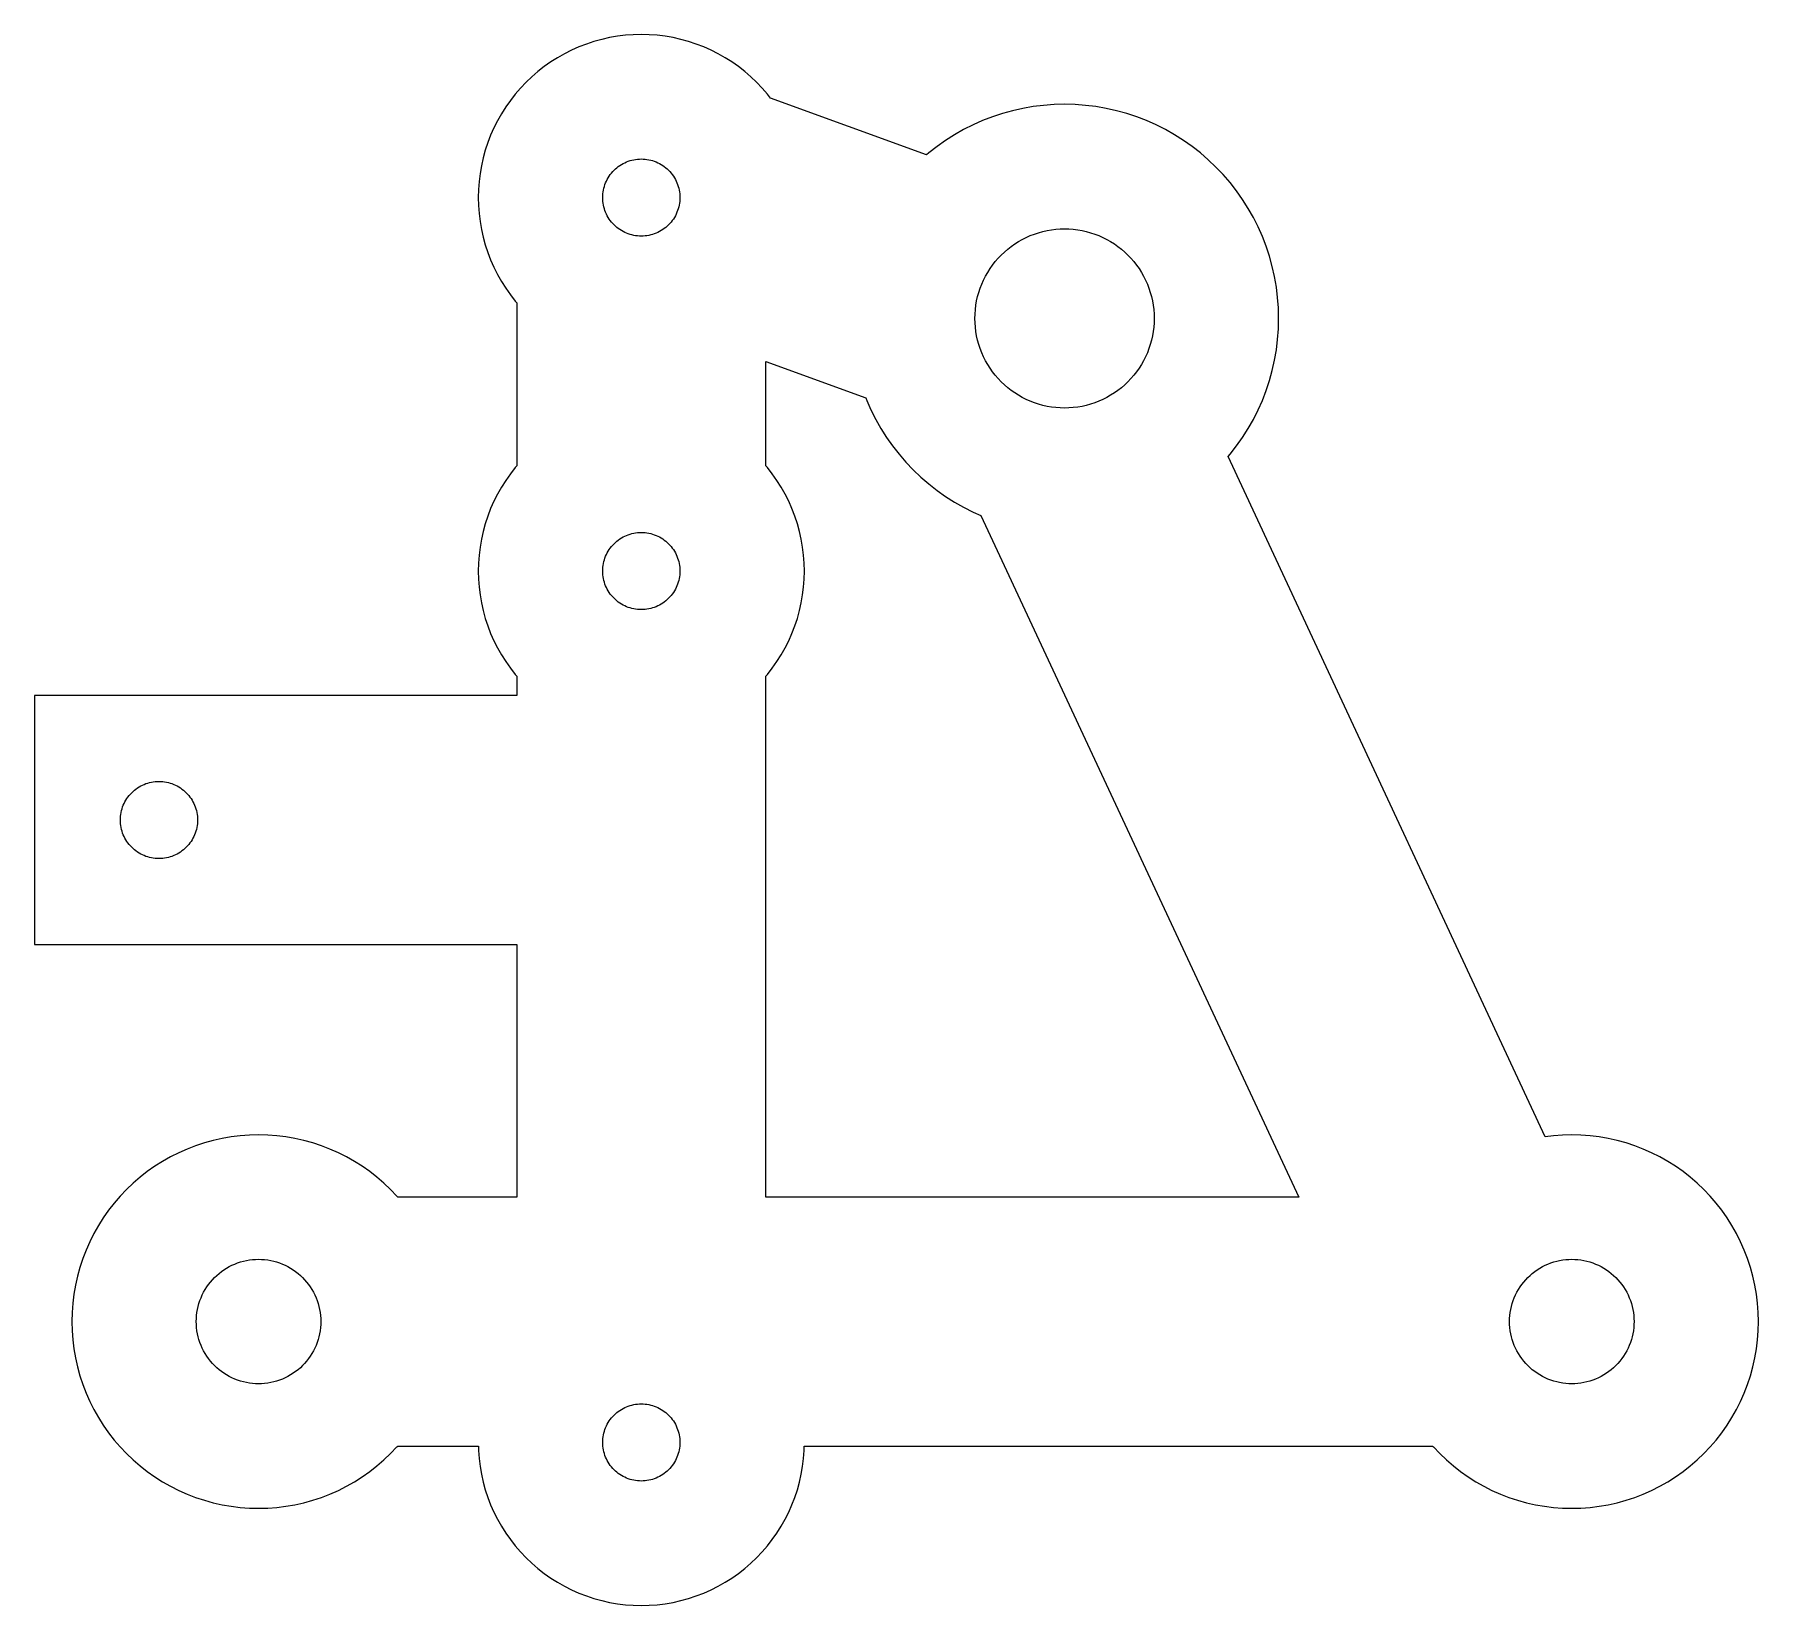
# Model space of a CAD drawing. Header units: metres. Extents: x -35.4 to 33.9, y -31.6 to 31.6.
import ezdxf

# ---------------------------------------------------------------- set-up
doc = ezdxf.new("R2010")
doc.units = ezdxf.units.M

msp = doc.modelspace()

# ---------------------------------------------------------------- linework, layer by layer
for p, q in [((-13.2066, 31.1671), (-13.5066, 31.0514)), ((-12.9014, 31.268), (-13.2066, 31.1671)), ((-12.5915, 31.3537), (-12.9014, 31.268)), ((-12.2778, 31.4241), (-12.5915, 31.3537)), ((-11.9611, 31.4791), (-12.2778, 31.4241)), ((-11.642, 31.5185), (-11.9611, 31.4791)), ((-11.3214, 31.5421), (-11.642, 31.5185)), ((-11, 31.55), (-11.3214, 31.5421)), ((-10.6786, 31.5421), (-11, 31.55)), ((-10.358, 31.5185), (-10.6786, 31.5421)), ((-10.0389, 31.4791), (-10.358, 31.5185)), ((-9.72216, 31.4241), (-10.0389, 31.4791)), ((-9.40848, 31.3537), (-9.72216, 31.4241)), ((-9.09863, 31.268), (-9.40848, 31.3537)), ((-8.79337, 31.1671), (-9.09863, 31.268)), ((-8.49342, 31.0514), (-8.79337, 31.1671)), ((-14.3674, 30.6181), (-14.639, 30.4461)), ((-14.0876, 30.7766), (-14.3674, 30.6181)), ((-13.8005, 30.9211), (-14.0876, 30.7766)), ((-13.5066, 31.0514), (-13.8005, 30.9211)), ((-8.19951, 30.9211), (-8.49342, 31.0514)), ((-7.91235, 30.7766), (-8.19951, 30.9211)), ((-7.63263, 30.6181), (-7.91235, 30.7766)), ((-7.36101, 30.4461), (-7.63263, 30.6181)), ((-15.3987, 29.8532), (-15.6315, 29.6315)), ((-15.1553, 30.0632), (-15.3987, 29.8532)), ((-14.9018, 30.261), (-15.1553, 30.0632)), ((-14.639, 30.4461), (-14.9018, 30.261)), ((-7.09817, 30.261), (-7.36101, 30.4461)), ((-6.84472, 30.0632), (-7.09817, 30.261)), ((-6.60129, 29.8532), (-6.84472, 30.0632)), ((-6.36845, 29.6315), (-6.60129, 29.8532)), ((-16.0632, 29.1553), (-16.261, 28.9018)), ((-15.8532, 29.3987), (-16.0632, 29.1553)), ((-15.6315, 29.6315), (-15.8532, 29.3987)), ((-6.14677, 29.3987), (-6.36845, 29.6315)), ((-5.93678, 29.1553), (-6.14677, 29.3987)), ((-5.81058, 28.9936), (-5.93678, 29.1553)), ((-16.4461, 28.639), (-16.6181, 28.3674)), ((-16.261, 28.9018), (-16.4461, 28.639)), ((0.452677, 26.7139), (-5.81058, 28.9936)), ((3.91037, 28.4873), (3.50355, 28.3747)), ((4.32222, 28.5798), (3.91037, 28.4873)), ((4.73812, 28.6519), (4.32222, 28.5798)), ((5.15705, 28.7036), (4.73812, 28.6519)), ((5.57802, 28.7346), (5.15705, 28.7036)), ((6, 28.745), (5.57802, 28.7346)), ((6.42198, 28.7346), (6, 28.745)), ((6.84295, 28.7036), (6.42198, 28.7346)), ((7.26188, 28.6519), (6.84295, 28.7036)), ((7.67778, 28.5798), (7.26188, 28.6519)), ((8.08963, 28.4873), (7.67778, 28.5798)), ((8.49645, 28.3747), (8.08963, 28.4873)), ((-16.9211, 27.8005), (-17.0514, 27.5066)), ((-16.7766, 28.0876), (-16.9211, 27.8005)), ((-16.6181, 28.3674), (-16.7766, 28.0876)), ((1.94599, 27.7295), (1.57872, 27.5215)), ((2.32303, 27.9193), (1.94599, 27.7295)), ((2.70892, 28.0904), (2.32303, 27.9193)), ((3.10275, 28.2423), (2.70892, 28.0904)), ((3.50355, 28.3747), (3.10275, 28.2423)), ((8.89725, 28.2423), (8.49645, 28.3747)), ((9.29108, 28.0904), (8.89725, 28.2423)), ((9.67697, 27.9193), (9.29108, 28.0904)), ((10.054, 27.7295), (9.67697, 27.9193)), ((10.4213, 27.5215), (10.054, 27.7295)), ((-17.1671, 27.2066), (-17.268, 26.9014)), ((-17.0514, 27.5066), (-17.1671, 27.2066)), ((0.876986, 27.0526), (0.544217, 26.7929)), ((1.2221, 27.2956), (0.876986, 27.0526)), ((1.57872, 27.5215), (1.2221, 27.2956)), ((10.7779, 27.2956), (10.4213, 27.5215)), ((11.123, 27.0526), (10.7779, 27.2956)), ((11.4558, 26.7929), (11.123, 27.0526)), ((-17.3537, 26.5915), (-17.4241, 26.2778)), ((-17.268, 26.9014), (-17.3537, 26.5915)), ((-11.8611, 26.2888), (-11.7969, 26.3295)), ((-11.7969, 26.3295), (-11.7307, 26.367)), ((-11.7307, 26.367), (-11.6627, 26.4012)), ((-11.6627, 26.4012), (-11.5932, 26.432)), ((-11.5932, 26.432), (-11.5222, 26.4594)), ((-11.5222, 26.4594), (-11.4499, 26.4833)), ((-11.4499, 26.4833), (-11.3766, 26.5035)), ((-11.3766, 26.5035), (-11.3024, 26.5202)), ((-11.3024, 26.5202), (-11.2274, 26.5332)), ((-11.2274, 26.5332), (-11.1519, 26.5425)), ((-11.1519, 26.5425), (-11.0761, 26.5481)), ((-11.0761, 26.5481), (-11, 26.55)), ((-11, 26.55), (-10.9239, 26.5481)), ((-10.9239, 26.5481), (-10.8481, 26.5425)), ((-10.8481, 26.5425), (-10.7726, 26.5332)), ((-10.7726, 26.5332), (-10.6976, 26.5202)), ((-10.6976, 26.5202), (-10.6234, 26.5035)), ((-10.6234, 26.5035), (-10.5501, 26.4833)), ((-10.5501, 26.4833), (-10.4778, 26.4594)), ((-10.4778, 26.4594), (-10.4068, 26.432)), ((-10.4068, 26.432), (-10.3373, 26.4012)), ((-10.3373, 26.4012), (-10.2693, 26.367)), ((-10.2693, 26.367), (-10.2031, 26.3295)), ((-10.2031, 26.3295), (-10.1389, 26.2888)), ((0.544217, 26.7929), (0.452677, 26.7139)), ((11.7754, 26.5172), (11.4558, 26.7929)), ((12.0811, 26.2261), (11.7754, 26.5172)), ((-17.5185, 25.642), (-17.5421, 25.3214)), ((-17.4791, 25.9611), (-17.5185, 25.642)), ((-17.4241, 26.2778), (-17.4791, 25.9611)), ((-12.432, 25.5932), (-12.4012, 25.6627)), ((-12.4012, 25.6627), (-12.367, 25.7307)), ((-12.367, 25.7307), (-12.3295, 25.7969)), ((-12.3295, 25.7969), (-12.2888, 25.8611)), ((-12.2888, 25.8611), (-12.245, 25.9233)), ((-12.245, 25.9233), (-12.1982, 25.9833)), ((-12.1982, 25.9833), (-12.1485, 26.0409)), ((-12.1485, 26.0409), (-12.096, 26.096)), ((-12.096, 26.096), (-12.0409, 26.1485)), ((-12.0409, 26.1485), (-11.9833, 26.1982)), ((-11.9833, 26.1982), (-11.9233, 26.245)), ((-11.9233, 26.245), (-11.8611, 26.2888)), ((-10.1389, 26.2888), (-10.0767, 26.245)), ((-10.0767, 26.245), (-10.0167, 26.1982)), ((-10.0167, 26.1982), (-9.95908, 26.1485)), ((-9.95908, 26.1485), (-9.90398, 26.096)), ((-9.90398, 26.096), (-9.85153, 26.0409)), ((-9.85153, 26.0409), (-9.80183, 25.9833)), ((-9.80183, 25.9833), (-9.75503, 25.9233)), ((-9.75503, 25.9233), (-9.71122, 25.8611)), ((-9.71122, 25.8611), (-9.67052, 25.7969)), ((-9.67052, 25.7969), (-9.63302, 25.7307)), ((-9.63302, 25.7307), (-9.59882, 25.6627)), ((-9.59882, 25.6627), (-9.56799, 25.5932)), ((12.3722, 25.9204), (12.0811, 26.2261)), ((12.6479, 25.6008), (12.3722, 25.9204)), ((-17.5421, 25.3214), (-17.55, 25)), ((-17.55, 25), (-17.5421, 24.6786)), ((-12.55, 25), (-12.5481, 25.0761)), ((-12.5481, 24.9239), (-12.55, 25)), ((-12.5481, 25.0761), (-12.5425, 25.1519)), ((-12.5425, 25.1519), (-12.5332, 25.2274)), ((-12.5332, 25.2274), (-12.5202, 25.3024)), ((-12.5202, 25.3024), (-12.5035, 25.3766)), ((-12.5035, 25.3766), (-12.4833, 25.4499)), ((-12.4833, 25.4499), (-12.4594, 25.5222)), ((-12.4594, 25.5222), (-12.432, 25.5932)), ((-9.56799, 25.5932), (-9.54061, 25.5222)), ((-9.54061, 25.5222), (-9.51674, 25.4499)), ((-9.51674, 25.4499), (-9.49645, 25.3766)), ((-9.49645, 25.3766), (-9.47978, 25.3024)), ((-9.47978, 25.3024), (-9.46678, 25.2274)), ((-9.46678, 25.2274), (-9.45746, 25.1519)), ((-9.45746, 25.1519), (-9.45187, 25.0761)), ((-9.45187, 25.0761), (-9.45, 25)), ((-9.45, 25), (-9.45187, 24.9239)), ((12.9076, 25.268), (12.6479, 25.6008)), ((13.1506, 24.9229), (12.9076, 25.268)), ((-17.5421, 24.6786), (-17.5185, 24.358)), ((-17.5185, 24.358), (-17.4791, 24.0389)), ((-12.5425, 24.8481), (-12.5481, 24.9239)), ((-12.5332, 24.7726), (-12.5425, 24.8481)), ((-12.5202, 24.6976), (-12.5332, 24.7726)), ((-12.5035, 24.6234), (-12.5202, 24.6976)), ((-12.4833, 24.5501), (-12.5035, 24.6234)), ((-12.4594, 24.4778), (-12.4833, 24.5501)), ((-12.432, 24.4068), (-12.4594, 24.4778)), ((-12.4012, 24.3373), (-12.432, 24.4068)), ((-12.367, 24.2693), (-12.4012, 24.3373)), ((-12.3295, 24.2031), (-12.367, 24.2693)), ((-9.63302, 24.2693), (-9.67052, 24.2031)), ((-9.59882, 24.3373), (-9.63302, 24.2693)), ((-9.56799, 24.4068), (-9.59882, 24.3373)), ((-9.54061, 24.4778), (-9.56799, 24.4068)), ((-9.51674, 24.5501), (-9.54061, 24.4778)), ((-9.49645, 24.6234), (-9.51674, 24.5501)), ((-9.47978, 24.6976), (-9.49645, 24.6234)), ((-9.46678, 24.7726), (-9.47978, 24.6976)), ((-9.45746, 24.8481), (-9.46678, 24.7726)), ((-9.45187, 24.9239), (-9.45746, 24.8481)), ((13.3765, 24.5663), (13.1506, 24.9229)), ((13.5845, 24.199), (13.3765, 24.5663)), ((-17.4791, 24.0389), (-17.4241, 23.7222)), ((-17.4241, 23.7222), (-17.3537, 23.4085)), ((-12.2888, 24.1389), (-12.3295, 24.2031)), ((-12.245, 24.0767), (-12.2888, 24.1389)), ((-12.1982, 24.0167), (-12.245, 24.0767)), ((-12.1485, 23.9591), (-12.1982, 24.0167)), ((-12.096, 23.904), (-12.1485, 23.9591)), ((-12.0409, 23.8515), (-12.096, 23.904)), ((-11.9833, 23.8018), (-12.0409, 23.8515)), ((-11.9233, 23.755), (-11.9833, 23.8018)), ((-11.8611, 23.7112), (-11.9233, 23.755)), ((-11.7969, 23.6705), (-11.8611, 23.7112)), ((-11.7307, 23.633), (-11.7969, 23.6705)), ((-11.6627, 23.5988), (-11.7307, 23.633)), ((-11.5932, 23.568), (-11.6627, 23.5988)), ((-11.5222, 23.5406), (-11.5932, 23.568)), ((-10.4068, 23.568), (-10.4778, 23.5406)), ((-10.3373, 23.5988), (-10.4068, 23.568)), ((-10.2693, 23.633), (-10.3373, 23.5988)), ((-10.2031, 23.6705), (-10.2693, 23.633)), ((-10.1389, 23.7112), (-10.2031, 23.6705)), ((-10.0767, 23.755), (-10.1389, 23.7112)), ((-10.0167, 23.8018), (-10.0767, 23.755)), ((-9.95908, 23.8515), (-10.0167, 23.8018)), ((-9.90398, 23.904), (-9.95908, 23.8515)), ((-9.85153, 23.9591), (-9.90398, 23.904)), ((-9.80183, 24.0167), (-9.85153, 23.9591)), ((-9.75503, 24.0767), (-9.80183, 24.0167)), ((-9.71122, 24.1389), (-9.75503, 24.0767)), ((-9.67052, 24.2031), (-9.71122, 24.1389)), ((4.7872, 23.5346), (4.95498, 23.59)), ((4.95498, 23.59), (5.12527, 23.6371)), ((5.12527, 23.6371), (5.29767, 23.6758)), ((5.29767, 23.6758), (5.47177, 23.706)), ((5.47177, 23.706), (5.64714, 23.7277)), ((5.64714, 23.7277), (5.82336, 23.7407)), ((5.82336, 23.7407), (6, 23.745)), ((6, 23.745), (6.17664, 23.7407)), ((6.17664, 23.7407), (6.35286, 23.7277)), ((6.35286, 23.7277), (6.52823, 23.706)), ((6.52823, 23.706), (6.70232, 23.6758)), ((6.70232, 23.6758), (6.87473, 23.6371)), ((6.87473, 23.6371), (7.04502, 23.59)), ((7.04502, 23.59), (7.2128, 23.5346)), ((13.7743, 23.822), (13.5845, 24.199)), ((13.9454, 23.4361), (13.7743, 23.822)), ((-17.3537, 23.4085), (-17.268, 23.0986)), ((-17.268, 23.0986), (-17.1671, 22.7934)), ((-11.4499, 23.5167), (-11.5222, 23.5406)), ((-11.3766, 23.4965), (-11.4499, 23.5167)), ((-11.3024, 23.4798), (-11.3766, 23.4965)), ((-11.2274, 23.4668), (-11.3024, 23.4798)), ((-11.1519, 23.4575), (-11.2274, 23.4668)), ((-11.0761, 23.4519), (-11.1519, 23.4575)), ((-11, 23.45), (-11.0761, 23.4519)), ((-10.9239, 23.4519), (-11, 23.45)), ((-10.8481, 23.4575), (-10.9239, 23.4519)), ((-10.7726, 23.4668), (-10.8481, 23.4575)), ((-10.6976, 23.4798), (-10.7726, 23.4668)), ((-10.6234, 23.4965), (-10.6976, 23.4798)), ((-10.5501, 23.5167), (-10.6234, 23.4965)), ((-10.4778, 23.5406), (-10.5501, 23.5167)), ((3.58239, 22.8124), (3.71618, 22.9278)), ((3.71618, 22.9278), (3.85548, 23.0365)), ((3.85548, 23.0365), (3.99995, 23.1383)), ((3.99995, 23.1383), (4.14923, 23.2328)), ((4.14923, 23.2328), (4.30297, 23.3199)), ((4.30297, 23.3199), (4.4608, 23.3994)), ((4.4608, 23.3994), (4.62234, 23.471)), ((4.62234, 23.471), (4.7872, 23.5346)), ((7.2128, 23.5346), (7.37766, 23.471)), ((7.37766, 23.471), (7.5392, 23.3994)), ((7.5392, 23.3994), (7.69703, 23.3199)), ((7.69703, 23.3199), (7.85077, 23.2328)), ((7.85077, 23.2328), (8.00005, 23.1383)), ((8.00005, 23.1383), (8.14452, 23.0365)), ((8.14452, 23.0365), (8.28382, 22.9278)), ((8.28382, 22.9278), (8.41761, 22.8124)), ((14.0973, 23.0423), (13.9454, 23.4361)), ((14.2297, 22.6414), (14.0973, 23.0423)), ((-17.1671, 22.7934), (-17.0514, 22.4934)), ((-17.0514, 22.4934), (-16.9211, 22.1995)), ((-16.9211, 22.1995), (-16.7766, 21.9124)), ((3.00671, 22.1451), (3.10845, 22.2895)), ((3.10845, 22.2895), (3.21716, 22.4288)), ((3.21716, 22.4288), (3.33258, 22.5626)), ((3.33258, 22.5626), (3.45442, 22.6906)), ((3.45442, 22.6906), (3.58239, 22.8124)), ((8.41761, 22.8124), (8.54558, 22.6906)), ((8.54558, 22.6906), (8.66742, 22.5626)), ((8.66742, 22.5626), (8.78284, 22.4288)), ((8.78284, 22.4288), (8.89155, 22.2895)), ((8.89155, 22.2895), (8.99329, 22.1451)), ((14.3423, 22.2346), (14.2297, 22.6414)), ((14.4348, 21.8228), (14.3423, 22.2346)), ((-16.7766, 21.9124), (-16.6181, 21.6326)), ((-16.6181, 21.6326), (-16.4461, 21.361)), ((2.61044, 21.3578), (2.67403, 21.5227)), ((2.67403, 21.5227), (2.74564, 21.6842)), ((2.74564, 21.6842), (2.82508, 21.842)), ((2.82508, 21.842), (2.91218, 21.9958)), ((2.91218, 21.9958), (3.00671, 22.1451)), ((8.99329, 22.1451), (9.08782, 21.9958)), ((9.08782, 21.9958), (9.17492, 21.842)), ((9.17492, 21.842), (9.25436, 21.6842)), ((9.25436, 21.6842), (9.32597, 21.5227)), ((9.32597, 21.5227), (9.38956, 21.3578)), ((14.5069, 21.4069), (14.4348, 21.8228)), ((-16.4461, 21.361), (-16.261, 21.0982)), ((-16.261, 21.0982), (-16.0632, 20.8447)), ((-16.0632, 20.8447), (-16, 20.7714)), ((2.43896, 20.6732), (2.46917, 20.8473)), ((2.46917, 20.8473), (2.50789, 21.0197)), ((2.50789, 21.0197), (2.55501, 21.19)), ((2.55501, 21.19), (2.61044, 21.3578)), ((9.38956, 21.3578), (9.44498, 21.19)), ((9.44498, 21.19), (9.49211, 21.0197)), ((9.49211, 21.0197), (9.53083, 20.8473)), ((9.53083, 20.8473), (9.56104, 20.6732)), ((14.5586, 20.9879), (14.5069, 21.4069)), ((14.5896, 20.567), (14.5586, 20.9879)), ((-16, 20.7714), (-16, 14.2286)), ((2.4, 20.145), (2.40434, 20.3216)), ((2.40434, 19.9684), (2.4, 20.145)), ((2.40434, 20.3216), (2.41733, 20.4979)), ((2.41733, 20.4979), (2.43896, 20.6732)), ((9.56104, 20.6732), (9.58266, 20.4979)), ((9.58266, 20.4979), (9.59566, 20.3216)), ((9.59566, 20.3216), (9.6, 20.145)), ((9.6, 20.145), (9.59566, 19.9684)), ((14.6, 20.145), (14.5896, 20.567)), ((14.5896, 19.723), (14.6, 20.145)), ((2.41733, 19.7921), (2.40434, 19.9684)), ((2.43896, 19.6168), (2.41733, 19.7921)), ((2.46917, 19.4427), (2.43896, 19.6168)), ((2.50789, 19.2703), (2.46917, 19.4427)), ((9.53083, 19.4427), (9.49211, 19.2703)), ((9.56104, 19.6168), (9.53083, 19.4427)), ((9.58266, 19.7921), (9.56104, 19.6168)), ((9.59566, 19.9684), (9.58266, 19.7921)), ((14.5586, 19.3021), (14.5896, 19.723)), ((2.55501, 19.1), (2.50789, 19.2703)), ((2.61044, 18.9322), (2.55501, 19.1)), ((2.67403, 18.7673), (2.61044, 18.9322)), ((2.74564, 18.6058), (2.67403, 18.7673)), ((9.32597, 18.7673), (9.25436, 18.6058)), ((9.38956, 18.9322), (9.32597, 18.7673)), ((9.44498, 19.1), (9.38956, 18.9322)), ((9.49211, 19.2703), (9.44498, 19.1)), ((14.4348, 18.4672), (14.5069, 18.8831)), ((14.5069, 18.8831), (14.5586, 19.3021)), ((-6, 14.2286), (-6, 18.4207)), ((-6, 18.4207), (-1.98622, 16.9598)), ((2.82508, 18.448), (2.74564, 18.6058)), ((2.91218, 18.2942), (2.82508, 18.448)), ((3.00671, 18.1449), (2.91218, 18.2942)), ((3.10845, 18.0005), (3.00671, 18.1449)), ((8.99329, 18.1449), (8.89155, 18.0005)), ((9.08782, 18.2942), (8.99329, 18.1449)), ((9.17492, 18.448), (9.08782, 18.2942)), ((9.25436, 18.6058), (9.17492, 18.448)), ((14.2297, 17.6486), (14.3423, 18.0554)), ((14.3423, 18.0554), (14.4348, 18.4672)), ((3.21716, 17.8612), (3.10845, 18.0005)), ((3.33258, 17.7274), (3.21716, 17.8612)), ((3.45442, 17.5994), (3.33258, 17.7274)), ((3.58239, 17.4776), (3.45442, 17.5994)), ((3.71618, 17.3622), (3.58239, 17.4776)), ((3.85548, 17.2535), (3.71618, 17.3622)), ((8.28382, 17.3622), (8.14452, 17.2535)), ((8.41761, 17.4776), (8.28382, 17.3622)), ((8.54558, 17.5994), (8.41761, 17.4776)), ((8.66742, 17.7274), (8.54558, 17.5994)), ((8.78284, 17.8612), (8.66742, 17.7274)), ((8.89155, 18.0005), (8.78284, 17.8612)), ((14.0973, 17.2477), (14.2297, 17.6486)), ((-1.98622, 16.9598), (-1.94536, 16.8539)), ((-1.94536, 16.8539), (-1.77431, 16.468)), ((3.99995, 17.1517), (3.85548, 17.2535)), ((4.14923, 17.0572), (3.99995, 17.1517)), ((4.30297, 16.9701), (4.14923, 17.0572)), ((4.4608, 16.8906), (4.30297, 16.9701)), ((4.62234, 16.819), (4.4608, 16.8906)), ((4.7872, 16.7554), (4.62234, 16.819)), ((4.95498, 16.7), (4.7872, 16.7554)), ((5.12527, 16.6529), (4.95498, 16.7)), ((5.29767, 16.6142), (5.12527, 16.6529)), ((6.87473, 16.6529), (6.70232, 16.6142)), ((7.04502, 16.7), (6.87473, 16.6529)), ((7.2128, 16.7554), (7.04502, 16.7)), ((7.37766, 16.819), (7.2128, 16.7554)), ((7.5392, 16.8906), (7.37766, 16.819)), ((7.69703, 16.9701), (7.5392, 16.8906)), ((7.85077, 17.0572), (7.69703, 16.9701)), ((8.00005, 17.1517), (7.85077, 17.0572)), ((8.14452, 17.2535), (8.00005, 17.1517)), ((13.7743, 16.468), (13.9454, 16.8539)), ((13.9454, 16.8539), (14.0973, 17.2477)), ((-1.77431, 16.468), (-1.58452, 16.091)), ((-1.58452, 16.091), (-1.37647, 15.7237)), ((5.47177, 16.584), (5.29767, 16.6142)), ((5.64714, 16.5623), (5.47177, 16.584)), ((5.82336, 16.5493), (5.64714, 16.5623)), ((6, 16.545), (5.82336, 16.5493)), ((6.17664, 16.5493), (6, 16.545)), ((6.35286, 16.5623), (6.17664, 16.5493)), ((6.52823, 16.584), (6.35286, 16.5623)), ((6.70232, 16.6142), (6.52823, 16.584)), ((13.3765, 15.7237), (13.5845, 16.091)), ((13.5845, 16.091), (13.7743, 16.468)), ((-1.37647, 15.7237), (-1.15064, 15.3671)), ((-1.15064, 15.3671), (-0.907584, 15.022)), ((12.9076, 15.022), (13.1506, 15.3671)), ((13.1506, 15.3671), (13.3765, 15.7237)), ((-0.907584, 15.022), (-0.647889, 14.6892)), ((-0.647889, 14.6892), (-0.372179, 14.3696)), ((12.569, 14.5978), (12.6479, 14.6892)), ((25.3084, -12.722), (12.569, 14.5978)), ((12.6479, 14.6892), (12.9076, 15.022)), ((-16.261, 13.9018), (-16.4461, 13.639)), ((-16.0632, 14.1553), (-16.261, 13.9018)), ((-16, 14.2286), (-16.0632, 14.1553)), ((-5.93678, 14.1553), (-6, 14.2286)), ((-5.73899, 13.9018), (-5.93678, 14.1553)), ((-5.55387, 13.639), (-5.73899, 13.9018)), ((-0.372179, 14.3696), (-0.081118, 14.0639)), ((-0.081118, 14.0639), (0.224592, 13.7728)), ((-16.6181, 13.3674), (-16.7766, 13.0876)), ((-16.4461, 13.639), (-16.6181, 13.3674)), ((-5.38188, 13.3674), (-5.55387, 13.639)), ((-5.22342, 13.0876), (-5.38188, 13.3674)), ((0.224592, 13.7728), (0.544217, 13.4971)), ((0.544217, 13.4971), (0.876986, 13.2374)), ((0.876986, 13.2374), (1.2221, 12.9944)), ((-17.0514, 12.5066), (-17.1671, 12.2066)), ((-16.9211, 12.8005), (-17.0514, 12.5066)), ((-16.7766, 13.0876), (-16.9211, 12.8005)), ((-5.07887, 12.8005), (-5.22342, 13.0876)), ((-4.94859, 12.5066), (-5.07887, 12.8005)), ((-4.83289, 12.2066), (-4.94859, 12.5066)), ((1.2221, 12.9944), (1.57872, 12.7685)), ((1.57872, 12.7685), (1.94599, 12.5605)), ((1.94599, 12.5605), (2.32303, 12.3707)), ((-17.268, 11.9014), (-17.3537, 11.5915)), ((-17.1671, 12.2066), (-17.268, 11.9014)), ((-4.73204, 11.9014), (-4.83289, 12.2066)), ((-4.64629, 11.5915), (-4.73204, 11.9014)), ((2.32303, 12.3707), (2.63909, 12.2306)), ((2.63909, 12.2306), (15.4045, -15.145)), ((-17.4241, 11.2778), (-17.4791, 10.9611)), ((-17.3537, 11.5915), (-17.4241, 11.2778)), ((-12.1485, 11.0409), (-12.096, 11.096)), ((-12.096, 11.096), (-12.0409, 11.1485)), ((-12.0409, 11.1485), (-11.9833, 11.1982)), ((-11.9833, 11.1982), (-11.9233, 11.245)), ((-11.9233, 11.245), (-11.8611, 11.2888)), ((-11.8611, 11.2888), (-11.7969, 11.3295)), ((-11.7969, 11.3295), (-11.7307, 11.367)), ((-11.7307, 11.367), (-11.6627, 11.4012)), ((-11.6627, 11.4012), (-11.5932, 11.432)), ((-11.5932, 11.432), (-11.5222, 11.4594)), ((-11.5222, 11.4594), (-11.4499, 11.4833)), ((-11.4499, 11.4833), (-11.3766, 11.5035)), ((-11.3766, 11.5035), (-11.3024, 11.5202)), ((-11.3024, 11.5202), (-11.2274, 11.5332)), ((-11.2274, 11.5332), (-11.1519, 11.5425)), ((-11.1519, 11.5425), (-11.0761, 11.5481)), ((-11.0761, 11.5481), (-11, 11.55)), ((-11, 11.55), (-10.9239, 11.5481)), ((-10.9239, 11.5481), (-10.8481, 11.5425)), ((-10.8481, 11.5425), (-10.7726, 11.5332)), ((-10.7726, 11.5332), (-10.6976, 11.5202)), ((-10.6976, 11.5202), (-10.6234, 11.5035)), ((-10.6234, 11.5035), (-10.5501, 11.4833)), ((-10.5501, 11.4833), (-10.4778, 11.4594)), ((-10.4778, 11.4594), (-10.4068, 11.432)), ((-10.4068, 11.432), (-10.3373, 11.4012)), ((-10.3373, 11.4012), (-10.2693, 11.367)), ((-10.2693, 11.367), (-10.2031, 11.3295)), ((-10.2031, 11.3295), (-10.1389, 11.2888)), ((-10.1389, 11.2888), (-10.0767, 11.245)), ((-10.0767, 11.245), (-10.0167, 11.1982)), ((-10.0167, 11.1982), (-9.95908, 11.1485)), ((-9.95908, 11.1485), (-9.90398, 11.096)), ((-9.90398, 11.096), (-9.85153, 11.0409)), ((-4.57586, 11.2778), (-4.64629, 11.5915)), ((-4.52089, 10.9611), (-4.57586, 11.2778)), ((-17.5185, 10.642), (-17.5421, 10.3214)), ((-17.4791, 10.9611), (-17.5185, 10.642)), ((-12.5035, 10.3766), (-12.4833, 10.4499)), ((-12.4833, 10.4499), (-12.4594, 10.5222)), ((-12.4594, 10.5222), (-12.432, 10.5932)), ((-12.432, 10.5932), (-12.4012, 10.6627)), ((-12.4012, 10.6627), (-12.367, 10.7307)), ((-12.367, 10.7307), (-12.3295, 10.7969)), ((-12.3295, 10.7969), (-12.2888, 10.8611)), ((-12.2888, 10.8611), (-12.245, 10.9233)), ((-12.245, 10.9233), (-12.1982, 10.9833)), ((-12.1982, 10.9833), (-12.1485, 11.0409)), ((-9.85153, 11.0409), (-9.80183, 10.9833)), ((-9.80183, 10.9833), (-9.75503, 10.9233)), ((-9.75503, 10.9233), (-9.71122, 10.8611)), ((-9.71122, 10.8611), (-9.67052, 10.7969)), ((-9.67052, 10.7969), (-9.63302, 10.7307)), ((-9.63302, 10.7307), (-9.59882, 10.6627)), ((-9.59882, 10.6627), (-9.56799, 10.5932)), ((-9.56799, 10.5932), (-9.54061, 10.5222)), ((-9.54061, 10.5222), (-9.51674, 10.4499)), ((-9.51674, 10.4499), (-9.49645, 10.3766)), ((-4.48154, 10.642), (-4.52089, 10.9611)), ((-4.45789, 10.3214), (-4.48154, 10.642)), ((-17.5421, 10.3214), (-17.55, 10)), ((-17.55, 10), (-17.5421, 9.67861)), ((-12.55, 10), (-12.5481, 10.0761)), ((-12.5481, 9.92394), (-12.55, 10)), ((-12.5481, 10.0761), (-12.5425, 10.1519)), ((-12.5425, 9.84807), (-12.5481, 9.92394)), ((-12.5425, 10.1519), (-12.5332, 10.2274)), ((-12.5332, 9.77257), (-12.5425, 9.84807)), ((-12.5332, 10.2274), (-12.5202, 10.3024)), ((-12.5202, 9.69761), (-12.5332, 9.77257)), ((-12.5202, 10.3024), (-12.5035, 10.3766)), ((-12.5035, 9.62338), (-12.5202, 9.69761)), ((-9.49645, 10.3766), (-9.47978, 10.3024)), ((-9.47978, 9.69761), (-9.49645, 9.62338)), ((-9.47978, 10.3024), (-9.46678, 10.2274)), ((-9.46678, 9.77257), (-9.47978, 9.69761)), ((-9.46678, 10.2274), (-9.45746, 10.1519)), ((-9.45746, 9.84807), (-9.46678, 9.77257)), ((-9.45746, 10.1519), (-9.45187, 10.0761)), ((-9.45187, 9.92394), (-9.45746, 9.84807)), ((-9.45187, 10.0761), (-9.45, 10)), ((-9.45, 10), (-9.45187, 9.92394)), ((-4.45, 10), (-4.45789, 10.3214)), ((-4.45789, 9.67861), (-4.45, 10)), ((-17.5421, 9.67861), (-17.5185, 9.35799)), ((-17.5185, 9.35799), (-17.4791, 9.03891)), ((-17.4791, 9.03891), (-17.4241, 8.72216)), ((-12.4833, 9.55006), (-12.5035, 9.62338)), ((-12.4594, 9.47782), (-12.4833, 9.55006)), ((-12.432, 9.40684), (-12.4594, 9.47782)), ((-12.4012, 9.33729), (-12.432, 9.40684)), ((-12.367, 9.26933), (-12.4012, 9.33729)), ((-12.3295, 9.20314), (-12.367, 9.26933)), ((-12.2888, 9.13887), (-12.3295, 9.20314)), ((-12.245, 9.07667), (-12.2888, 9.13887)), ((-12.1982, 9.01669), (-12.245, 9.07667)), ((-12.1485, 8.95908), (-12.1982, 9.01669)), ((-9.80183, 9.01669), (-9.85153, 8.95908)), ((-9.75503, 9.07667), (-9.80183, 9.01669)), ((-9.71122, 9.13887), (-9.75503, 9.07667)), ((-9.67052, 9.20314), (-9.71122, 9.13887)), ((-9.63302, 9.26933), (-9.67052, 9.20314)), ((-9.59882, 9.33729), (-9.63302, 9.26933)), ((-9.56799, 9.40684), (-9.59882, 9.33729)), ((-9.54061, 9.47782), (-9.56799, 9.40684)), ((-9.51674, 9.55006), (-9.54061, 9.47782)), ((-9.49645, 9.62338), (-9.51674, 9.55006)), ((-4.57586, 8.72216), (-4.52089, 9.03891)), ((-4.52089, 9.03891), (-4.48154, 9.35799)), ((-4.48154, 9.35799), (-4.45789, 9.67861)), ((-17.4241, 8.72216), (-17.3537, 8.40848)), ((-17.3537, 8.40848), (-17.268, 8.09863)), ((-12.096, 8.90398), (-12.1485, 8.95908)), ((-12.0409, 8.85153), (-12.096, 8.90398)), ((-11.9833, 8.80183), (-12.0409, 8.85153)), ((-11.9233, 8.75503), (-11.9833, 8.80183)), ((-11.8611, 8.71122), (-11.9233, 8.75503)), ((-11.7969, 8.67052), (-11.8611, 8.71122)), ((-11.7307, 8.63302), (-11.7969, 8.67052)), ((-11.6627, 8.59882), (-11.7307, 8.63302)), ((-11.5932, 8.56799), (-11.6627, 8.59882)), ((-11.5222, 8.54061), (-11.5932, 8.56799)), ((-11.4499, 8.51674), (-11.5222, 8.54061)), ((-11.3766, 8.49645), (-11.4499, 8.51674)), ((-11.3024, 8.47978), (-11.3766, 8.49645)), ((-11.2274, 8.46678), (-11.3024, 8.47978)), ((-11.1519, 8.45746), (-11.2274, 8.46678)), ((-11.0761, 8.45187), (-11.1519, 8.45746)), ((-11, 8.45), (-11.0761, 8.45187)), ((-10.9239, 8.45187), (-11, 8.45)), ((-10.8481, 8.45746), (-10.9239, 8.45187)), ((-10.7726, 8.46678), (-10.8481, 8.45746)), ((-10.6976, 8.47978), (-10.7726, 8.46678)), ((-10.6234, 8.49645), (-10.6976, 8.47978)), ((-10.5501, 8.51674), (-10.6234, 8.49645)), ((-10.4778, 8.54061), (-10.5501, 8.51674)), ((-10.4068, 8.56799), (-10.4778, 8.54061)), ((-10.3373, 8.59882), (-10.4068, 8.56799)), ((-10.2693, 8.63302), (-10.3373, 8.59882)), ((-10.2031, 8.67052), (-10.2693, 8.63302)), ((-10.1389, 8.71122), (-10.2031, 8.67052)), ((-10.0767, 8.75503), (-10.1389, 8.71122)), ((-10.0167, 8.80183), (-10.0767, 8.75503)), ((-9.95908, 8.85153), (-10.0167, 8.80183)), ((-9.90398, 8.90398), (-9.95908, 8.85153)), ((-9.85153, 8.95908), (-9.90398, 8.90398)), ((-4.73204, 8.09863), (-4.64629, 8.40848)), ((-4.64629, 8.40848), (-4.57586, 8.72216)), ((-17.268, 8.09863), (-17.1671, 7.79337)), ((-17.1671, 7.79337), (-17.0514, 7.49342)), ((-4.94859, 7.49342), (-4.83289, 7.79337)), ((-4.83289, 7.79337), (-4.73204, 8.09863)), ((-17.0514, 7.49342), (-16.9211, 7.19951)), ((-16.9211, 7.19951), (-16.7766, 6.91235)), ((-5.22342, 6.91235), (-5.07887, 7.19951)), ((-5.07887, 7.19951), (-4.94859, 7.49342)), ((-16.7766, 6.91235), (-16.6181, 6.63263)), ((-16.6181, 6.63263), (-16.4461, 6.36101)), ((-16.4461, 6.36101), (-16.261, 6.09817)), ((-5.73899, 6.09817), (-5.55387, 6.36101)), ((-5.55387, 6.36101), (-5.38188, 6.63263)), ((-5.38188, 6.63263), (-5.22342, 6.91235)), ((-16.261, 6.09817), (-16.0632, 5.84472)), ((-16.0632, 5.84472), (-16, 5.77144)), ((-16, 5.77144), (-16, 5)), ((-6, 5.77144), (-5.93678, 5.84472)), ((-6, -15.145), (-6, 5.77144)), ((-5.93678, 5.84472), (-5.73899, 6.09817)), ((-16, 5), (-35.375, 5)), ((-35.375, 5), (-35.375, -5)), ((-31.1057, 1.36698), (-31.0377, 1.40118)), ((-31.0377, 1.40118), (-30.9682, 1.43201)), ((-30.9682, 1.43201), (-30.8972, 1.45939)), ((-30.8972, 1.45939), (-30.8249, 1.48326)), ((-30.8249, 1.48326), (-30.7516, 1.50355)), ((-30.7516, 1.50355), (-30.6774, 1.52022)), ((-30.6774, 1.52022), (-30.6024, 1.53322)), ((-30.6024, 1.53322), (-30.5269, 1.54254)), ((-30.5269, 1.54254), (-30.4511, 1.54813)), ((-30.4511, 1.54813), (-30.375, 1.55)), ((-30.375, 1.55), (-30.2989, 1.54813)), ((-30.2989, 1.54813), (-30.2231, 1.54254)), ((-30.2231, 1.54254), (-30.1476, 1.53322)), ((-30.1476, 1.53322), (-30.0726, 1.52022)), ((-30.0726, 1.52022), (-29.9984, 1.50355)), ((-29.9984, 1.50355), (-29.9251, 1.48326)), ((-29.9251, 1.48326), (-29.8528, 1.45939)), ((-29.8528, 1.45939), (-29.7818, 1.43201)), ((-29.7818, 1.43201), (-29.7123, 1.40118)), ((-29.7123, 1.40118), (-29.6443, 1.36698)), ((-31.7762, 0.66271), (-31.742, 0.730664)), ((-31.742, 0.730664), (-31.7045, 0.796859)), ((-31.7045, 0.796859), (-31.6638, 0.861134)), ((-31.6638, 0.861134), (-31.62, 0.923333)), ((-31.62, 0.923333), (-31.5732, 0.983309)), ((-31.5732, 0.983309), (-31.5235, 1.04092)), ((-31.5235, 1.04092), (-31.471, 1.09601)), ((-31.471, 1.09601), (-31.4159, 1.14847)), ((-31.4159, 1.14847), (-31.3583, 1.19817)), ((-31.3583, 1.19817), (-31.2983, 1.24497)), ((-31.2983, 1.24497), (-31.2361, 1.28878)), ((-31.2361, 1.28878), (-31.1719, 1.32948)), ((-31.1719, 1.32948), (-31.1057, 1.36698)), ((-29.6443, 1.36698), (-29.5781, 1.32948)), ((-29.5781, 1.32948), (-29.5139, 1.28878)), ((-29.5139, 1.28878), (-29.4517, 1.24497)), ((-29.4517, 1.24497), (-29.3917, 1.19817)), ((-29.3917, 1.19817), (-29.3341, 1.14847)), ((-29.3341, 1.14847), (-29.279, 1.09601)), ((-29.279, 1.09601), (-29.2265, 1.04092)), ((-29.2265, 1.04092), (-29.1768, 0.983309)), ((-29.1768, 0.983309), (-29.13, 0.923333)), ((-29.13, 0.923333), (-29.0862, 0.861134)), ((-29.0862, 0.861134), (-29.0455, 0.796859)), ((-29.0455, 0.796859), (-29.008, 0.730664)), ((-29.008, 0.730664), (-28.9738, 0.66271)), ((-31.925, 0), (-31.9231, 0.076055)), ((-31.9231, -0.076055), (-31.925, 0)), ((-31.9231, 0.076055), (-31.9175, 0.151926)), ((-31.9175, 0.151926), (-31.9082, 0.227431)), ((-31.9082, 0.227431), (-31.8952, 0.302389)), ((-31.8952, 0.302389), (-31.8785, 0.376618)), ((-31.8785, 0.376618), (-31.8583, 0.449941)), ((-31.8583, 0.449941), (-31.8344, 0.522179)), ((-31.8344, 0.522179), (-31.807, 0.593159)), ((-31.807, 0.593159), (-31.7762, 0.66271)), ((-28.9738, 0.66271), (-28.943, 0.593159)), ((-28.943, 0.593159), (-28.9156, 0.522179)), ((-28.9156, 0.522179), (-28.8917, 0.449941)), ((-28.8917, 0.449941), (-28.8715, 0.376618)), ((-28.8715, 0.376618), (-28.8548, 0.302389)), ((-28.8548, 0.302389), (-28.8418, 0.227431)), ((-28.8418, 0.227431), (-28.8325, 0.151926)), ((-28.8325, 0.151926), (-28.8269, 0.076055)), ((-28.8269, 0.076055), (-28.825, 0)), ((-28.825, 0), (-28.8269, -0.076055)), ((-31.9175, -0.151926), (-31.9231, -0.076055)), ((-31.9082, -0.227431), (-31.9175, -0.151926)), ((-31.8952, -0.302389), (-31.9082, -0.227431)), ((-31.8785, -0.376618), (-31.8952, -0.302389)), ((-31.8583, -0.449941), (-31.8785, -0.376618)), ((-31.8344, -0.522179), (-31.8583, -0.449941)), ((-31.807, -0.593159), (-31.8344, -0.522179)), ((-31.7762, -0.66271), (-31.807, -0.593159)), ((-31.742, -0.730664), (-31.7762, -0.66271)), ((-28.9738, -0.66271), (-29.008, -0.730664)), ((-28.943, -0.593159), (-28.9738, -0.66271)), ((-28.9156, -0.522179), (-28.943, -0.593159)), ((-28.8917, -0.449941), (-28.9156, -0.522179)), ((-28.8715, -0.376618), (-28.8917, -0.449941)), ((-28.8548, -0.302389), (-28.8715, -0.376618)), ((-28.8418, -0.227431), (-28.8548, -0.302389)), ((-28.8325, -0.151926), (-28.8418, -0.227431)), ((-28.8269, -0.076055), (-28.8325, -0.151926)), ((-31.7045, -0.796859), (-31.742, -0.730664)), ((-31.6638, -0.861134), (-31.7045, -0.796859)), ((-31.62, -0.923333), (-31.6638, -0.861134)), ((-31.5732, -0.983309), (-31.62, -0.923333)), ((-31.5235, -1.04092), (-31.5732, -0.983309)), ((-31.471, -1.09601), (-31.5235, -1.04092)), ((-31.4159, -1.14847), (-31.471, -1.09601)), ((-31.3583, -1.19817), (-31.4159, -1.14847)), ((-31.2983, -1.24497), (-31.3583, -1.19817)), ((-31.2361, -1.28878), (-31.2983, -1.24497)), ((-31.1719, -1.32948), (-31.2361, -1.28878)), ((-31.1057, -1.36698), (-31.1719, -1.32948)), ((-31.0377, -1.40118), (-31.1057, -1.36698)), ((-29.6443, -1.36698), (-29.7123, -1.40118)), ((-29.5781, -1.32948), (-29.6443, -1.36698)), ((-29.5139, -1.28878), (-29.5781, -1.32948)), ((-29.4517, -1.24497), (-29.5139, -1.28878)), ((-29.3917, -1.19817), (-29.4517, -1.24497)), ((-29.3341, -1.14847), (-29.3917, -1.19817)), ((-29.279, -1.09601), (-29.3341, -1.14847)), ((-29.2265, -1.04092), (-29.279, -1.09601)), ((-29.1768, -0.983309), (-29.2265, -1.04092)), ((-29.13, -0.923333), (-29.1768, -0.983309)), ((-29.0862, -0.861134), (-29.13, -0.923333)), ((-29.0455, -0.796859), (-29.0862, -0.861134)), ((-29.008, -0.730664), (-29.0455, -0.796859)), ((-30.9682, -1.43201), (-31.0377, -1.40118)), ((-30.8972, -1.45939), (-30.9682, -1.43201)), ((-30.8249, -1.48326), (-30.8972, -1.45939)), ((-30.7516, -1.50355), (-30.8249, -1.48326)), ((-30.6774, -1.52022), (-30.7516, -1.50355)), ((-30.6024, -1.53322), (-30.6774, -1.52022)), ((-30.5269, -1.54254), (-30.6024, -1.53322)), ((-30.4511, -1.54813), (-30.5269, -1.54254)), ((-30.375, -1.55), (-30.4511, -1.54813)), ((-30.2989, -1.54813), (-30.375, -1.55)), ((-30.2231, -1.54254), (-30.2989, -1.54813)), ((-30.1476, -1.53322), (-30.2231, -1.54254)), ((-30.0726, -1.52022), (-30.1476, -1.53322)), ((-29.9984, -1.50355), (-30.0726, -1.52022)), ((-29.9251, -1.48326), (-29.9984, -1.50355)), ((-29.8528, -1.45939), (-29.9251, -1.48326)), ((-29.7818, -1.43201), (-29.8528, -1.45939)), ((-29.7123, -1.40118), (-29.7818, -1.43201)), ((-35.375, -5), (-16, -5)), ((-16, -5), (-16, -15.145)), ((-28.9017, -13.0834), (-29.2451, -13.2159)), ((-28.5521, -12.9679), (-28.9017, -13.0834)), ((-28.1974, -12.8698), (-28.5521, -12.9679)), ((-27.8382, -12.7891), (-28.1974, -12.8698)), ((-27.4755, -12.7262), (-27.8382, -12.7891)), ((-27.1101, -12.6811), (-27.4755, -12.7262)), ((-26.743, -12.654), (-27.1101, -12.6811)), ((-26.375, -12.645), (-26.743, -12.654)), ((-26.007, -12.654), (-26.375, -12.645)), ((-25.6399, -12.6811), (-26.007, -12.654)), ((-25.2745, -12.7262), (-25.6399, -12.6811)), ((-24.9118, -12.7891), (-25.2745, -12.7262)), ((-24.5526, -12.8698), (-24.9118, -12.7891)), ((-24.1979, -12.9679), (-24.5526, -12.8698)), ((-23.8483, -13.0834), (-24.1979, -12.9679)), ((-23.5049, -13.2159), (-23.8483, -13.0834)), ((25.6399, -12.6811), (25.3084, -12.722)), ((26.007, -12.654), (25.6399, -12.6811)), ((26.375, -12.645), (26.007, -12.654)), ((26.743, -12.654), (26.375, -12.645)), ((27.1101, -12.6811), (26.743, -12.654)), ((27.4755, -12.7262), (27.1101, -12.6811)), ((27.8382, -12.7891), (27.4755, -12.7262)), ((28.1974, -12.8698), (27.8382, -12.7891)), ((28.5521, -12.9679), (28.1974, -12.8698)), ((28.9017, -13.0834), (28.5521, -12.9679)), ((29.2451, -13.2159), (28.9017, -13.0834)), ((-30.2308, -13.712), (-30.5418, -13.909)), ((-29.9105, -13.5306), (-30.2308, -13.712)), ((-29.5817, -13.3651), (-29.9105, -13.5306)), ((-29.2451, -13.2159), (-29.5817, -13.3651)), ((-23.1683, -13.3651), (-23.5049, -13.2159)), ((-22.8395, -13.5306), (-23.1683, -13.3651)), ((-22.5192, -13.712), (-22.8395, -13.5306)), ((-22.2082, -13.909), (-22.5192, -13.712)), ((29.5817, -13.3651), (29.2451, -13.2159)), ((29.9105, -13.5306), (29.5817, -13.3651)), ((30.2308, -13.712), (29.9105, -13.5306)), ((30.5418, -13.909), (30.2308, -13.712)), ((-31.1329, -14.3474), (-31.4117, -14.5879)), ((-30.8427, -14.1209), (-31.1329, -14.3474)), ((-30.5418, -13.909), (-30.8427, -14.1209)), ((-21.9073, -14.1209), (-22.2082, -13.909)), ((-21.6171, -14.3474), (-21.9073, -14.1209)), ((-21.3383, -14.5879), (-21.6171, -14.3474)), ((30.8427, -14.1209), (30.5418, -13.909)), ((31.1329, -14.3474), (30.8427, -14.1209)), ((31.4117, -14.5879), (31.1329, -14.3474)), ((-31.9321, -15.1083), (-32.1726, -15.387)), ((-31.6783, -14.8417), (-31.9321, -15.1083)), ((-31.4117, -14.5879), (-31.6783, -14.8417)), ((-21.0717, -14.8417), (-21.3383, -14.5879)), ((-20.8179, -15.1083), (-21.0717, -14.8417)), ((-20.7862, -15.145), (-20.8179, -15.1083)), ((-16, -15.145), (-20.7862, -15.145)), ((15.4045, -15.145), (-6, -15.145)), ((31.6783, -14.8417), (31.4117, -14.5879)), ((31.9321, -15.1083), (31.6783, -14.8417)), ((32.1726, -15.387), (31.9321, -15.1083)), ((-32.3991, -15.6773), (-32.611, -15.9782)), ((-32.1726, -15.387), (-32.3991, -15.6773)), ((32.3991, -15.6773), (32.1726, -15.387)), ((32.611, -15.9782), (32.3991, -15.6773)), ((-32.9894, -16.6095), (-33.1549, -16.9383)), ((-32.808, -16.2892), (-32.9894, -16.6095)), ((-32.611, -15.9782), (-32.808, -16.2892)), ((32.808, -16.2892), (32.611, -15.9782)), ((32.9894, -16.6095), (32.808, -16.2892)), ((33.1549, -16.9383), (32.9894, -16.6095)), ((-33.3041, -17.2749), (-33.4366, -17.6183)), ((-33.1549, -16.9383), (-33.3041, -17.2749)), ((33.3041, -17.2749), (33.1549, -16.9383)), ((33.4366, -17.6183), (33.3041, -17.2749)), ((-33.5521, -17.9679), (-33.6502, -18.3226)), ((-33.4366, -17.6183), (-33.5521, -17.9679)), ((-27.7639, -18.0663), (-27.6603, -18.0007)), ((-27.6603, -18.0007), (-27.5535, -17.9402)), ((-27.5535, -17.9402), (-27.4439, -17.885)), ((-27.4439, -17.885), (-27.3317, -17.8353)), ((-27.3317, -17.8353), (-27.2172, -17.7911)), ((-27.2172, -17.7911), (-27.1007, -17.7526)), ((-27.1007, -17.7526), (-26.9824, -17.7199)), ((-26.9824, -17.7199), (-26.8627, -17.693)), ((-26.8627, -17.693), (-26.7418, -17.6721)), ((-26.7418, -17.6721), (-26.62, -17.657)), ((-26.62, -17.657), (-26.4977, -17.648)), ((-26.4977, -17.648), (-26.375, -17.645)), ((-26.375, -17.645), (-26.2523, -17.648)), ((-26.2523, -17.648), (-26.13, -17.657)), ((-26.13, -17.657), (-26.0082, -17.6721)), ((-26.0082, -17.6721), (-25.8873, -17.693)), ((-25.8873, -17.693), (-25.7675, -17.7199)), ((-25.7675, -17.7199), (-25.6493, -17.7526)), ((-25.6493, -17.7526), (-25.5328, -17.7911)), ((-25.5328, -17.7911), (-25.4183, -17.8353)), ((-25.4183, -17.8353), (-25.3061, -17.885)), ((-25.3061, -17.885), (-25.1965, -17.9402)), ((-25.1965, -17.9402), (-25.0897, -18.0007)), ((-25.0897, -18.0007), (-24.9861, -18.0663)), ((24.9861, -18.0663), (25.0897, -18.0007)), ((25.0897, -18.0007), (25.1965, -17.9402)), ((25.1965, -17.9402), (25.3061, -17.885)), ((25.3061, -17.885), (25.4183, -17.8353)), ((25.4183, -17.8353), (25.5328, -17.7911)), ((25.5328, -17.7911), (25.6493, -17.7526)), ((25.6493, -17.7526), (25.7675, -17.7199)), ((25.7675, -17.7199), (25.8873, -17.693)), ((25.8873, -17.693), (26.0082, -17.6721)), ((26.0082, -17.6721), (26.13, -17.657)), ((26.13, -17.657), (26.2523, -17.648)), ((26.2523, -17.648), (26.375, -17.645)), ((26.375, -17.645), (26.4977, -17.648)), ((26.4977, -17.648), (26.62, -17.657)), ((26.62, -17.657), (26.7418, -17.6721)), ((26.7418, -17.6721), (26.8627, -17.693)), ((26.8627, -17.693), (26.9824, -17.7199)), ((26.9824, -17.7199), (27.1007, -17.7526)), ((27.1007, -17.7526), (27.2172, -17.7911)), ((27.2172, -17.7911), (27.3317, -17.8353)), ((27.3317, -17.8353), (27.4439, -17.885)), ((27.4439, -17.885), (27.5535, -17.9402)), ((27.5535, -17.9402), (27.6603, -18.0007)), ((27.6603, -18.0007), (27.7639, -18.0663)), ((33.5521, -17.9679), (33.4366, -17.6183)), ((33.6502, -18.3226), (33.5521, -17.9679)), ((-33.7309, -18.6818), (-33.7938, -19.0445)), ((-33.6502, -18.3226), (-33.7309, -18.6818)), ((-28.4537, -18.7561), (-28.383, -18.6558)), ((-28.383, -18.6558), (-28.3075, -18.559)), ((-28.3075, -18.559), (-28.2274, -18.4661)), ((-28.2274, -18.4661), (-28.1428, -18.3772)), ((-28.1428, -18.3772), (-28.0539, -18.2926)), ((-28.0539, -18.2926), (-27.961, -18.2125)), ((-27.961, -18.2125), (-27.8642, -18.137)), ((-27.8642, -18.137), (-27.7639, -18.0663)), ((-24.9861, -18.0663), (-24.8858, -18.137)), ((-24.8858, -18.137), (-24.789, -18.2125)), ((-24.789, -18.2125), (-24.6961, -18.2926)), ((-24.6961, -18.2926), (-24.6072, -18.3772)), ((-24.6072, -18.3772), (-24.5226, -18.4661)), ((-24.5226, -18.4661), (-24.4425, -18.559)), ((-24.4425, -18.559), (-24.367, -18.6558)), ((-24.367, -18.6558), (-24.2963, -18.7561)), ((24.2963, -18.7561), (24.367, -18.6558)), ((24.367, -18.6558), (24.4425, -18.559)), ((24.4425, -18.559), (24.5226, -18.4661)), ((24.5226, -18.4661), (24.6072, -18.3772)), ((24.6072, -18.3772), (24.6961, -18.2926)), ((24.6961, -18.2926), (24.789, -18.2125)), ((24.789, -18.2125), (24.8858, -18.137)), ((24.8858, -18.137), (24.9861, -18.0663)), ((27.7639, -18.0663), (27.8642, -18.137)), ((27.8642, -18.137), (27.961, -18.2125)), ((27.961, -18.2125), (28.0539, -18.2926)), ((28.0539, -18.2926), (28.1428, -18.3772)), ((28.1428, -18.3772), (28.2274, -18.4661)), ((28.2274, -18.4661), (28.3075, -18.559)), ((28.3075, -18.559), (28.383, -18.6558)), ((28.383, -18.6558), (28.4537, -18.7561)), ((33.7309, -18.6818), (33.6502, -18.3226)), ((33.7938, -19.0445), (33.7309, -18.6818)), ((-33.7938, -19.0445), (-33.8389, -19.4099)), ((-28.7674, -19.4193), (-28.7289, -19.3028)), ((-28.7289, -19.3028), (-28.6847, -19.1883)), ((-28.6847, -19.1883), (-28.635, -19.0761)), ((-28.635, -19.0761), (-28.5798, -18.9665)), ((-28.5798, -18.9665), (-28.5193, -18.8597)), ((-28.5193, -18.8597), (-28.4537, -18.7561)), ((-24.2963, -18.7561), (-24.2307, -18.8597)), ((-24.2307, -18.8597), (-24.1702, -18.9665)), ((-24.1702, -18.9665), (-24.115, -19.0761)), ((-24.115, -19.0761), (-24.0653, -19.1883)), ((-24.0653, -19.1883), (-24.0211, -19.3028)), ((-24.0211, -19.3028), (-23.9826, -19.4193)), ((23.9826, -19.4193), (24.0211, -19.3028)), ((24.0211, -19.3028), (24.0653, -19.1883)), ((24.0653, -19.1883), (24.115, -19.0761)), ((24.115, -19.0761), (24.1702, -18.9665)), ((24.1702, -18.9665), (24.2307, -18.8597)), ((24.2307, -18.8597), (24.2963, -18.7561)), ((28.4537, -18.7561), (28.5193, -18.8597)), ((28.5193, -18.8597), (28.5798, -18.9665)), ((28.5798, -18.9665), (28.635, -19.0761)), ((28.635, -19.0761), (28.6847, -19.1883)), ((28.6847, -19.1883), (28.7289, -19.3028)), ((28.7289, -19.3028), (28.7674, -19.4193)), ((33.8389, -19.4099), (33.7938, -19.0445)), ((-33.866, -19.777), (-33.875, -20.145)), ((-33.8389, -19.4099), (-33.866, -19.777)), ((-28.875, -20.145), (-28.872, -20.0223)), ((-28.872, -20.0223), (-28.863, -19.9)), ((-28.863, -19.9), (-28.8479, -19.7782)), ((-28.8479, -19.7782), (-28.827, -19.6573)), ((-28.827, -19.6573), (-28.8001, -19.5375)), ((-28.8001, -19.5375), (-28.7674, -19.4193)), ((-23.9826, -19.4193), (-23.9499, -19.5375)), ((-23.9499, -19.5375), (-23.923, -19.6573)), ((-23.923, -19.6573), (-23.9021, -19.7782)), ((-23.9021, -19.7782), (-23.887, -19.9)), ((-23.887, -19.9), (-23.878, -20.0223)), ((-23.878, -20.0223), (-23.875, -20.145)), ((23.875, -20.145), (23.878, -20.0223)), ((23.878, -20.0223), (23.887, -19.9)), ((23.887, -19.9), (23.9021, -19.7782)), ((23.9021, -19.7782), (23.923, -19.6573)), ((23.923, -19.6573), (23.9499, -19.5375)), ((23.9499, -19.5375), (23.9826, -19.4193)), ((28.7674, -19.4193), (28.8001, -19.5375)), ((28.8001, -19.5375), (28.827, -19.6573)), ((28.827, -19.6573), (28.8479, -19.7782)), ((28.8479, -19.7782), (28.863, -19.9)), ((28.863, -19.9), (28.872, -20.0223)), ((28.872, -20.0223), (28.875, -20.145)), ((33.866, -19.777), (33.8389, -19.4099)), ((33.875, -20.145), (33.866, -19.777)), ((-33.875, -20.145), (-33.866, -20.513)), ((-33.866, -20.513), (-33.8389, -20.8801)), ((-28.872, -20.2677), (-28.875, -20.145)), ((-28.863, -20.39), (-28.872, -20.2677)), ((-28.8479, -20.5118), (-28.863, -20.39)), ((-28.827, -20.6327), (-28.8479, -20.5118)), ((-28.8001, -20.7524), (-28.827, -20.6327)), ((-28.7674, -20.8707), (-28.8001, -20.7524)), ((-23.9499, -20.7524), (-23.9826, -20.8707)), ((-23.923, -20.6327), (-23.9499, -20.7524)), ((-23.9021, -20.5118), (-23.923, -20.6327)), ((-23.887, -20.39), (-23.9021, -20.5118)), ((-23.878, -20.2677), (-23.887, -20.39)), ((-23.875, -20.145), (-23.878, -20.2677)), ((23.878, -20.2677), (23.875, -20.145)), ((23.887, -20.39), (23.878, -20.2677)), ((23.9021, -20.5118), (23.887, -20.39)), ((23.923, -20.6327), (23.9021, -20.5118)), ((23.9499, -20.7524), (23.923, -20.6327)), ((23.9826, -20.8707), (23.9499, -20.7524)), ((28.8001, -20.7524), (28.7674, -20.8707)), ((28.827, -20.6327), (28.8001, -20.7524)), ((28.8479, -20.5118), (28.827, -20.6327)), ((28.863, -20.39), (28.8479, -20.5118)), ((28.872, -20.2677), (28.863, -20.39)), ((28.875, -20.145), (28.872, -20.2677)), ((33.8389, -20.8801), (33.866, -20.513)), ((33.866, -20.513), (33.875, -20.145)), ((-33.8389, -20.8801), (-33.7938, -21.2455)), ((-33.7938, -21.2455), (-33.7309, -21.6082)), ((-28.7289, -20.9872), (-28.7674, -20.8707)), ((-28.6847, -21.1017), (-28.7289, -20.9872)), ((-28.635, -21.2139), (-28.6847, -21.1017)), ((-28.5798, -21.3235), (-28.635, -21.2139)), ((-28.5193, -21.4303), (-28.5798, -21.3235)), ((-28.4537, -21.5339), (-28.5193, -21.4303)), ((-24.2307, -21.4303), (-24.2963, -21.5339)), ((-24.1702, -21.3235), (-24.2307, -21.4303)), ((-24.115, -21.2139), (-24.1702, -21.3235)), ((-24.0653, -21.1017), (-24.115, -21.2139)), ((-24.0211, -20.9872), (-24.0653, -21.1017)), ((-23.9826, -20.8707), (-24.0211, -20.9872)), ((24.0211, -20.9872), (23.9826, -20.8707)), ((24.0653, -21.1017), (24.0211, -20.9872)), ((24.115, -21.2139), (24.0653, -21.1017)), ((24.1702, -21.3235), (24.115, -21.2139)), ((24.2307, -21.4303), (24.1702, -21.3235)), ((24.2963, -21.5339), (24.2307, -21.4303)), ((28.5193, -21.4303), (28.4537, -21.5339)), ((28.5798, -21.3235), (28.5193, -21.4303)), ((28.635, -21.2139), (28.5798, -21.3235)), ((28.6847, -21.1017), (28.635, -21.2139)), ((28.7289, -20.9872), (28.6847, -21.1017)), ((28.7674, -20.8707), (28.7289, -20.9872)), ((33.7309, -21.6082), (33.7938, -21.2455)), ((33.7938, -21.2455), (33.8389, -20.8801)), ((-33.7309, -21.6082), (-33.6502, -21.9674)), ((-33.6502, -21.9674), (-33.5521, -22.3221)), ((-28.383, -21.6342), (-28.4537, -21.5339)), ((-28.3075, -21.731), (-28.383, -21.6342)), ((-28.2274, -21.8239), (-28.3075, -21.731)), ((-28.1428, -21.9128), (-28.2274, -21.8239)), ((-28.0539, -21.9974), (-28.1428, -21.9128)), ((-27.961, -22.0775), (-28.0539, -21.9974)), ((-27.8642, -22.153), (-27.961, -22.0775)), ((-27.7639, -22.2237), (-27.8642, -22.153)), ((-24.8858, -22.153), (-24.9861, -22.2237)), ((-24.789, -22.0775), (-24.8858, -22.153)), ((-24.6961, -21.9974), (-24.789, -22.0775)), ((-24.6072, -21.9128), (-24.6961, -21.9974)), ((-24.5226, -21.8239), (-24.6072, -21.9128)), ((-24.4425, -21.731), (-24.5226, -21.8239)), ((-24.367, -21.6342), (-24.4425, -21.731)), ((-24.2963, -21.5339), (-24.367, -21.6342)), ((24.367, -21.6342), (24.2963, -21.5339)), ((24.4425, -21.731), (24.367, -21.6342)), ((24.5226, -21.8239), (24.4425, -21.731)), ((24.6072, -21.9128), (24.5226, -21.8239)), ((24.6961, -21.9974), (24.6072, -21.9128)), ((24.789, -22.0775), (24.6961, -21.9974)), ((24.8858, -22.153), (24.789, -22.0775)), ((24.9861, -22.2237), (24.8858, -22.153)), ((27.8642, -22.153), (27.7639, -22.2237)), ((27.961, -22.0775), (27.8642, -22.153)), ((28.0539, -21.9974), (27.961, -22.0775)), ((28.1428, -21.9128), (28.0539, -21.9974)), ((28.2274, -21.8239), (28.1428, -21.9128)), ((28.3075, -21.731), (28.2274, -21.8239)), ((28.383, -21.6342), (28.3075, -21.731)), ((28.4537, -21.5339), (28.383, -21.6342)), ((33.5521, -22.3221), (33.6502, -21.9674)), ((33.6502, -21.9674), (33.7309, -21.6082)), ((-33.5521, -22.3221), (-33.4366, -22.6717)), ((-33.4366, -22.6717), (-33.3041, -23.0151)), ((-27.6603, -22.2893), (-27.7639, -22.2237)), ((-27.5535, -22.3498), (-27.6603, -22.2893)), ((-27.4439, -22.405), (-27.5535, -22.3498)), ((-27.3317, -22.4547), (-27.4439, -22.405)), ((-27.2172, -22.4989), (-27.3317, -22.4547)), ((-27.1007, -22.5374), (-27.2172, -22.4989)), ((-26.9824, -22.5701), (-27.1007, -22.5374)), ((-26.8627, -22.597), (-26.9824, -22.5701)), ((-26.7418, -22.6179), (-26.8627, -22.597)), ((-26.62, -22.633), (-26.7418, -22.6179)), ((-26.4977, -22.642), (-26.62, -22.633)), ((-26.375, -22.645), (-26.4977, -22.642)), ((-26.2523, -22.642), (-26.375, -22.645)), ((-26.13, -22.633), (-26.2523, -22.642)), ((-26.0082, -22.6179), (-26.13, -22.633)), ((-25.8873, -22.597), (-26.0082, -22.6179)), ((-25.7675, -22.5701), (-25.8873, -22.597)), ((-25.6493, -22.5374), (-25.7675, -22.5701)), ((-25.5328, -22.4989), (-25.6493, -22.5374)), ((-25.4183, -22.4547), (-25.5328, -22.4989)), ((-25.3061, -22.405), (-25.4183, -22.4547)), ((-25.1965, -22.3498), (-25.3061, -22.405)), ((-25.0897, -22.2893), (-25.1965, -22.3498)), ((-24.9861, -22.2237), (-25.0897, -22.2893)), ((25.0897, -22.2893), (24.9861, -22.2237)), ((25.1965, -22.3498), (25.0897, -22.2893)), ((25.3061, -22.405), (25.1965, -22.3498)), ((25.4183, -22.4547), (25.3061, -22.405)), ((25.5328, -22.4989), (25.4183, -22.4547)), ((25.6493, -22.5374), (25.5328, -22.4989)), ((25.7675, -22.5701), (25.6493, -22.5374)), ((25.8873, -22.597), (25.7675, -22.5701)), ((26.0082, -22.6179), (25.8873, -22.597)), ((26.13, -22.633), (26.0082, -22.6179)), ((26.2523, -22.642), (26.13, -22.633)), ((26.375, -22.645), (26.2523, -22.642)), ((26.4977, -22.642), (26.375, -22.645)), ((26.62, -22.633), (26.4977, -22.642)), ((26.7418, -22.6179), (26.62, -22.633)), ((26.8627, -22.597), (26.7418, -22.6179)), ((26.9824, -22.5701), (26.8627, -22.597)), ((27.1007, -22.5374), (26.9824, -22.5701)), ((27.2172, -22.4989), (27.1007, -22.5374)), ((27.3317, -22.4547), (27.2172, -22.4989)), ((27.4439, -22.405), (27.3317, -22.4547)), ((27.5535, -22.3498), (27.4439, -22.405)), ((27.6603, -22.2893), (27.5535, -22.3498)), ((27.7639, -22.2237), (27.6603, -22.2893)), ((33.3041, -23.0151), (33.4366, -22.6717)), ((33.4366, -22.6717), (33.5521, -22.3221)), ((-33.3041, -23.0151), (-33.1549, -23.3517)), ((-33.1549, -23.3517), (-32.9894, -23.6805)), ((-11.5932, -23.568), (-11.5222, -23.5406)), ((-11.5222, -23.5406), (-11.4499, -23.5167)), ((-11.4499, -23.5167), (-11.3766, -23.4965)), ((-11.3766, -23.4965), (-11.3024, -23.4798)), ((-11.3024, -23.4798), (-11.2274, -23.4668)), ((-11.2274, -23.4668), (-11.1519, -23.4575)), ((-11.1519, -23.4575), (-11.0761, -23.4519)), ((-11.0761, -23.4519), (-11, -23.45)), ((-11, -23.45), (-10.9239, -23.4519)), ((-10.9239, -23.4519), (-10.8481, -23.4575)), ((-10.8481, -23.4575), (-10.7726, -23.4668)), ((-10.7726, -23.4668), (-10.6976, -23.4798)), ((-10.6976, -23.4798), (-10.6234, -23.4965)), ((-10.6234, -23.4965), (-10.5501, -23.5167)), ((-10.5501, -23.5167), (-10.4778, -23.5406)), ((-10.4778, -23.5406), (-10.4068, -23.568)), ((32.9894, -23.6805), (33.1549, -23.3517)), ((33.1549, -23.3517), (33.3041, -23.0151)), ((-32.9894, -23.6805), (-32.808, -24.0008)), ((-32.808, -24.0008), (-32.611, -24.3118)), ((-12.367, -24.2693), (-12.3295, -24.2031)), ((-12.3295, -24.2031), (-12.2888, -24.1389)), ((-12.2888, -24.1389), (-12.245, -24.0767)), ((-12.245, -24.0767), (-12.1982, -24.0167)), ((-12.1982, -24.0167), (-12.1485, -23.9591)), ((-12.1485, -23.9591), (-12.096, -23.904)), ((-12.096, -23.904), (-12.0409, -23.8515)), ((-12.0409, -23.8515), (-11.9833, -23.8018)), ((-11.9833, -23.8018), (-11.9233, -23.755)), ((-11.9233, -23.755), (-11.8611, -23.7112)), ((-11.8611, -23.7112), (-11.7969, -23.6705)), ((-11.7969, -23.6705), (-11.7307, -23.633)), ((-11.7307, -23.633), (-11.6627, -23.5988)), ((-11.6627, -23.5988), (-11.5932, -23.568)), ((-10.4068, -23.568), (-10.3373, -23.5988)), ((-10.3373, -23.5988), (-10.2693, -23.633)), ((-10.2693, -23.633), (-10.2031, -23.6705)), ((-10.2031, -23.6705), (-10.1389, -23.7112)), ((-10.1389, -23.7112), (-10.0767, -23.755)), ((-10.0767, -23.755), (-10.0167, -23.8018)), ((-10.0167, -23.8018), (-9.95908, -23.8515)), ((-9.95908, -23.8515), (-9.90398, -23.904)), ((-9.90398, -23.904), (-9.85153, -23.9591)), ((-9.85153, -23.9591), (-9.80183, -24.0167)), ((-9.80183, -24.0167), (-9.75503, -24.0767)), ((-9.75503, -24.0767), (-9.71122, -24.1389)), ((-9.71122, -24.1389), (-9.67052, -24.2031)), ((-9.67052, -24.2031), (-9.63302, -24.2693)), ((32.611, -24.3118), (32.808, -24.0008)), ((32.808, -24.0008), (32.9894, -23.6805)), ((-32.611, -24.3118), (-32.3991, -24.6127)), ((-32.3991, -24.6127), (-32.1726, -24.9029)), ((-32.1726, -24.9029), (-31.9321, -25.1817)), ((-12.55, -25), (-12.5481, -24.9239)), ((-12.5481, -24.9239), (-12.5425, -24.8481)), ((-12.5425, -24.8481), (-12.5332, -24.7726)), ((-12.5332, -24.7726), (-12.5202, -24.6976)), ((-12.5202, -24.6976), (-12.5035, -24.6234)), ((-12.5035, -24.6234), (-12.4833, -24.5501)), ((-12.4833, -24.5501), (-12.4594, -24.4778)), ((-12.4594, -24.4778), (-12.432, -24.4068)), ((-12.432, -24.4068), (-12.4012, -24.3373)), ((-12.4012, -24.3373), (-12.367, -24.2693)), ((-9.63302, -24.2693), (-9.59882, -24.3373)), ((-9.59882, -24.3373), (-9.56799, -24.4068)), ((-9.56799, -24.4068), (-9.54061, -24.4778)), ((-9.54061, -24.4778), (-9.51674, -24.5501)), ((-9.51674, -24.5501), (-9.49645, -24.6234)), ((-9.49645, -24.6234), (-9.47978, -24.6976)), ((-9.47978, -24.6976), (-9.46678, -24.7726)), ((-9.46678, -24.7726), (-9.45746, -24.8481)), ((-9.45746, -24.8481), (-9.45187, -24.9239)), ((-9.45187, -24.9239), (-9.45, -25)), ((31.9321, -25.1817), (32.1726, -24.9029)), ((32.1726, -24.9029), (32.3991, -24.6127)), ((32.3991, -24.6127), (32.611, -24.3118)), ((-31.9321, -25.1817), (-31.6783, -25.4483)), ((-31.6783, -25.4483), (-31.4117, -25.7021)), ((-21.3383, -25.7021), (-21.0717, -25.4483)), ((-21.0717, -25.4483), (-20.8179, -25.1817)), ((-20.8179, -25.1817), (-20.7862, -25.145)), ((-20.7862, -25.145), (-17.5464, -25.145)), ((-17.5464, -25.145), (-17.5421, -25.3214)), ((-17.5421, -25.3214), (-17.5185, -25.642)), ((-12.5481, -25.0761), (-12.55, -25)), ((-12.5425, -25.1519), (-12.5481, -25.0761)), ((-12.5332, -25.2274), (-12.5425, -25.1519)), ((-12.5202, -25.3024), (-12.5332, -25.2274)), ((-12.5035, -25.3766), (-12.5202, -25.3024)), ((-12.4833, -25.4499), (-12.5035, -25.3766)), ((-12.4594, -25.5222), (-12.4833, -25.4499)), ((-12.432, -25.5932), (-12.4594, -25.5222)), ((-12.4012, -25.6627), (-12.432, -25.5932)), ((-9.56799, -25.5932), (-9.59882, -25.6627)), ((-9.54061, -25.5222), (-9.56799, -25.5932)), ((-9.51674, -25.4499), (-9.54061, -25.5222)), ((-9.49645, -25.3766), (-9.51674, -25.4499)), ((-9.47978, -25.3024), (-9.49645, -25.3766)), ((-9.46678, -25.2274), (-9.47978, -25.3024)), ((-9.45746, -25.1519), (-9.46678, -25.2274)), ((-9.45187, -25.0761), (-9.45746, -25.1519)), ((-9.45, -25), (-9.45187, -25.0761)), ((-4.48154, -25.642), (-4.45789, -25.3214)), ((-4.45789, -25.3214), (-4.45356, -25.145)), ((-4.45356, -25.145), (20.7862, -25.145)), ((20.7862, -25.145), (20.8179, -25.1817)), ((20.8179, -25.1817), (21.0717, -25.4483)), ((21.0717, -25.4483), (21.3383, -25.7021)), ((31.4117, -25.7021), (31.6783, -25.4483)), ((31.6783, -25.4483), (31.9321, -25.1817)), ((-31.4117, -25.7021), (-31.1329, -25.9426)), ((-31.1329, -25.9426), (-30.8427, -26.1691)), ((-30.8427, -26.1691), (-30.5418, -26.381)), ((-22.2082, -26.381), (-21.9073, -26.1691)), ((-21.9073, -26.1691), (-21.6171, -25.9426)), ((-21.6171, -25.9426), (-21.3383, -25.7021)), ((-17.5185, -25.642), (-17.4791, -25.9611)), ((-17.4791, -25.9611), (-17.4241, -26.2778)), ((-17.4241, -26.2778), (-17.3537, -26.5915)), ((-12.367, -25.7307), (-12.4012, -25.6627)), ((-12.3295, -25.7969), (-12.367, -25.7307)), ((-12.2888, -25.8611), (-12.3295, -25.7969)), ((-12.245, -25.9233), (-12.2888, -25.8611)), ((-12.1982, -25.9833), (-12.245, -25.9233)), ((-12.1485, -26.0409), (-12.1982, -25.9833)), ((-12.096, -26.096), (-12.1485, -26.0409)), ((-12.0409, -26.1485), (-12.096, -26.096)), ((-11.9833, -26.1982), (-12.0409, -26.1485)), ((-11.9233, -26.245), (-11.9833, -26.1982)), ((-11.8611, -26.2888), (-11.9233, -26.245)), ((-11.7969, -26.3295), (-11.8611, -26.2888)), ((-10.1389, -26.2888), (-10.2031, -26.3295)), ((-10.0767, -26.245), (-10.1389, -26.2888)), ((-10.0167, -26.1982), (-10.0767, -26.245)), ((-9.95908, -26.1485), (-10.0167, -26.1982)), ((-9.90398, -26.096), (-9.95908, -26.1485)), ((-9.85153, -26.0409), (-9.90398, -26.096)), ((-9.80183, -25.9833), (-9.85153, -26.0409)), ((-9.75503, -25.9233), (-9.80183, -25.9833)), ((-9.71122, -25.8611), (-9.75503, -25.9233)), ((-9.67052, -25.7969), (-9.71122, -25.8611)), ((-9.63302, -25.7307), (-9.67052, -25.7969)), ((-9.59882, -25.6627), (-9.63302, -25.7307)), ((-4.64629, -26.5915), (-4.57586, -26.2778)), ((-4.57586, -26.2778), (-4.52089, -25.9611)), ((-4.52089, -25.9611), (-4.48154, -25.642)), ((21.3383, -25.7021), (21.6171, -25.9426)), ((21.6171, -25.9426), (21.9073, -26.1691)), ((21.9073, -26.1691), (22.2082, -26.381)), ((30.5418, -26.381), (30.8427, -26.1691)), ((30.8427, -26.1691), (31.1329, -25.9426)), ((31.1329, -25.9426), (31.4117, -25.7021)), ((-30.5418, -26.381), (-30.2308, -26.578)), ((-30.2308, -26.578), (-29.9105, -26.7594)), ((-29.9105, -26.7594), (-29.5817, -26.9249)), ((-29.5817, -26.9249), (-29.2451, -27.0741)), ((-23.5049, -27.0741), (-23.1683, -26.9249)), ((-23.1683, -26.9249), (-22.8395, -26.7594)), ((-22.8395, -26.7594), (-22.5192, -26.578)), ((-22.5192, -26.578), (-22.2082, -26.381)), ((-17.3537, -26.5915), (-17.268, -26.9014)), ((-17.268, -26.9014), (-17.1671, -27.2066)), ((-11.7307, -26.367), (-11.7969, -26.3295)), ((-11.6627, -26.4012), (-11.7307, -26.367)), ((-11.5932, -26.432), (-11.6627, -26.4012)), ((-11.5222, -26.4594), (-11.5932, -26.432)), ((-11.4499, -26.4833), (-11.5222, -26.4594)), ((-11.3766, -26.5035), (-11.4499, -26.4833)), ((-11.3024, -26.5202), (-11.3766, -26.5035)), ((-11.2274, -26.5332), (-11.3024, -26.5202)), ((-11.1519, -26.5425), (-11.2274, -26.5332)), ((-11.0761, -26.5481), (-11.1519, -26.5425)), ((-11, -26.55), (-11.0761, -26.5481)), ((-10.9239, -26.5481), (-11, -26.55)), ((-10.8481, -26.5425), (-10.9239, -26.5481)), ((-10.7726, -26.5332), (-10.8481, -26.5425)), ((-10.6976, -26.5202), (-10.7726, -26.5332)), ((-10.6234, -26.5035), (-10.6976, -26.5202)), ((-10.5501, -26.4833), (-10.6234, -26.5035)), ((-10.4778, -26.4594), (-10.5501, -26.4833)), ((-10.4068, -26.432), (-10.4778, -26.4594)), ((-10.3373, -26.4012), (-10.4068, -26.432)), ((-10.2693, -26.367), (-10.3373, -26.4012)), ((-10.2031, -26.3295), (-10.2693, -26.367)), ((-4.83289, -27.2066), (-4.73204, -26.9014)), ((-4.73204, -26.9014), (-4.64629, -26.5915)), ((22.2082, -26.381), (22.5192, -26.578)), ((22.5192, -26.578), (22.8395, -26.7594)), ((22.8395, -26.7594), (23.1683, -26.9249)), ((23.1683, -26.9249), (23.5049, -27.0741)), ((29.2451, -27.0741), (29.5817, -26.9249)), ((29.5817, -26.9249), (29.9105, -26.7594)), ((29.9105, -26.7594), (30.2308, -26.578)), ((30.2308, -26.578), (30.5418, -26.381)), ((-29.2451, -27.0741), (-28.9017, -27.2066)), ((-28.9017, -27.2066), (-28.5521, -27.3221)), ((-28.5521, -27.3221), (-28.1974, -27.4202)), ((-28.1974, -27.4202), (-27.8382, -27.5009)), ((-27.8382, -27.5009), (-27.4755, -27.5638)), ((-27.4755, -27.5638), (-27.1101, -27.6089)), ((-27.1101, -27.6089), (-26.743, -27.636)), ((-26.743, -27.636), (-26.375, -27.645)), ((-26.375, -27.645), (-26.007, -27.636)), ((-26.007, -27.636), (-25.6399, -27.6089)), ((-25.6399, -27.6089), (-25.2745, -27.5638)), ((-25.2745, -27.5638), (-24.9118, -27.5009)), ((-24.9118, -27.5009), (-24.5526, -27.4202)), ((-24.5526, -27.4202), (-24.1979, -27.3221)), ((-24.1979, -27.3221), (-23.8483, -27.2066)), ((-23.8483, -27.2066), (-23.5049, -27.0741)), ((-17.1671, -27.2066), (-17.0514, -27.5066)), ((-17.0514, -27.5066), (-16.9211, -27.8005)), ((-5.07887, -27.8005), (-4.94859, -27.5066)), ((-4.94859, -27.5066), (-4.83289, -27.2066)), ((23.5049, -27.0741), (23.8483, -27.2066)), ((23.8483, -27.2066), (24.1979, -27.3221)), ((24.1979, -27.3221), (24.5526, -27.4202)), ((24.5526, -27.4202), (24.9118, -27.5009)), ((24.9118, -27.5009), (25.2745, -27.5638)), ((25.2745, -27.5638), (25.6399, -27.6089)), ((25.6399, -27.6089), (26.007, -27.636)), ((26.007, -27.636), (26.375, -27.645)), ((26.375, -27.645), (26.743, -27.636)), ((26.743, -27.636), (27.1101, -27.6089)), ((27.1101, -27.6089), (27.4755, -27.5638)), ((27.4755, -27.5638), (27.8382, -27.5009)), ((27.8382, -27.5009), (28.1974, -27.4202)), ((28.1974, -27.4202), (28.5521, -27.3221)), ((28.5521, -27.3221), (28.9017, -27.2066)), ((28.9017, -27.2066), (29.2451, -27.0741)), ((-16.9211, -27.8005), (-16.7766, -28.0876)), ((-16.7766, -28.0876), (-16.6181, -28.3674)), ((-16.6181, -28.3674), (-16.4461, -28.639)), ((-5.55387, -28.639), (-5.38188, -28.3674)), ((-5.38188, -28.3674), (-5.22342, -28.0876)), ((-5.22342, -28.0876), (-5.07887, -27.8005)), ((-16.4461, -28.639), (-16.261, -28.9018)), ((-16.261, -28.9018), (-16.0632, -29.1553)), ((-5.93678, -29.1553), (-5.73899, -28.9018)), ((-5.73899, -28.9018), (-5.55387, -28.639)), ((-16.0632, -29.1553), (-15.8532, -29.3987)), ((-15.8532, -29.3987), (-15.6315, -29.6315)), ((-15.6315, -29.6315), (-15.3987, -29.8532)), ((-6.60129, -29.8532), (-6.36845, -29.6315)), ((-6.36845, -29.6315), (-6.14677, -29.3987)), ((-6.14677, -29.3987), (-5.93678, -29.1553)), ((-15.3987, -29.8532), (-15.1553, -30.0632)), ((-15.1553, -30.0632), (-14.9018, -30.261)), ((-14.9018, -30.261), (-14.639, -30.4461)), ((-14.639, -30.4461), (-14.3674, -30.6181)), ((-7.63263, -30.6181), (-7.36101, -30.4461)), ((-7.36101, -30.4461), (-7.09817, -30.261)), ((-7.09817, -30.261), (-6.84472, -30.0632)), ((-6.84472, -30.0632), (-6.60129, -29.8532)), ((-14.3674, -30.6181), (-14.0876, -30.7766)), ((-14.0876, -30.7766), (-13.8005, -30.9211)), ((-13.8005, -30.9211), (-13.5066, -31.0514)), ((-13.5066, -31.0514), (-13.2066, -31.1671)), ((-8.79337, -31.1671), (-8.49342, -31.0514)), ((-8.49342, -31.0514), (-8.19951, -30.9211)), ((-8.19951, -30.9211), (-7.91235, -30.7766)), ((-7.91235, -30.7766), (-7.63263, -30.6181)), ((-13.2066, -31.1671), (-12.9014, -31.268)), ((-12.9014, -31.268), (-12.5915, -31.3537)), ((-12.5915, -31.3537), (-12.2778, -31.4241)), ((-12.2778, -31.4241), (-11.9611, -31.4791)), ((-11.9611, -31.4791), (-11.642, -31.5185)), ((-11.642, -31.5185), (-11.3214, -31.5421)), ((-11.3214, -31.5421), (-11, -31.55)), ((-11, -31.55), (-10.6786, -31.5421)), ((-10.6786, -31.5421), (-10.358, -31.5185)), ((-10.358, -31.5185), (-10.0389, -31.4791)), ((-10.0389, -31.4791), (-9.72216, -31.4241)), ((-9.72216, -31.4241), (-9.40848, -31.3537)), ((-9.40848, -31.3537), (-9.09863, -31.268)), ((-9.09863, -31.268), (-8.79337, -31.1671))]:
    msp.add_line(p, q)

doc.saveas('drawing.dxf')
